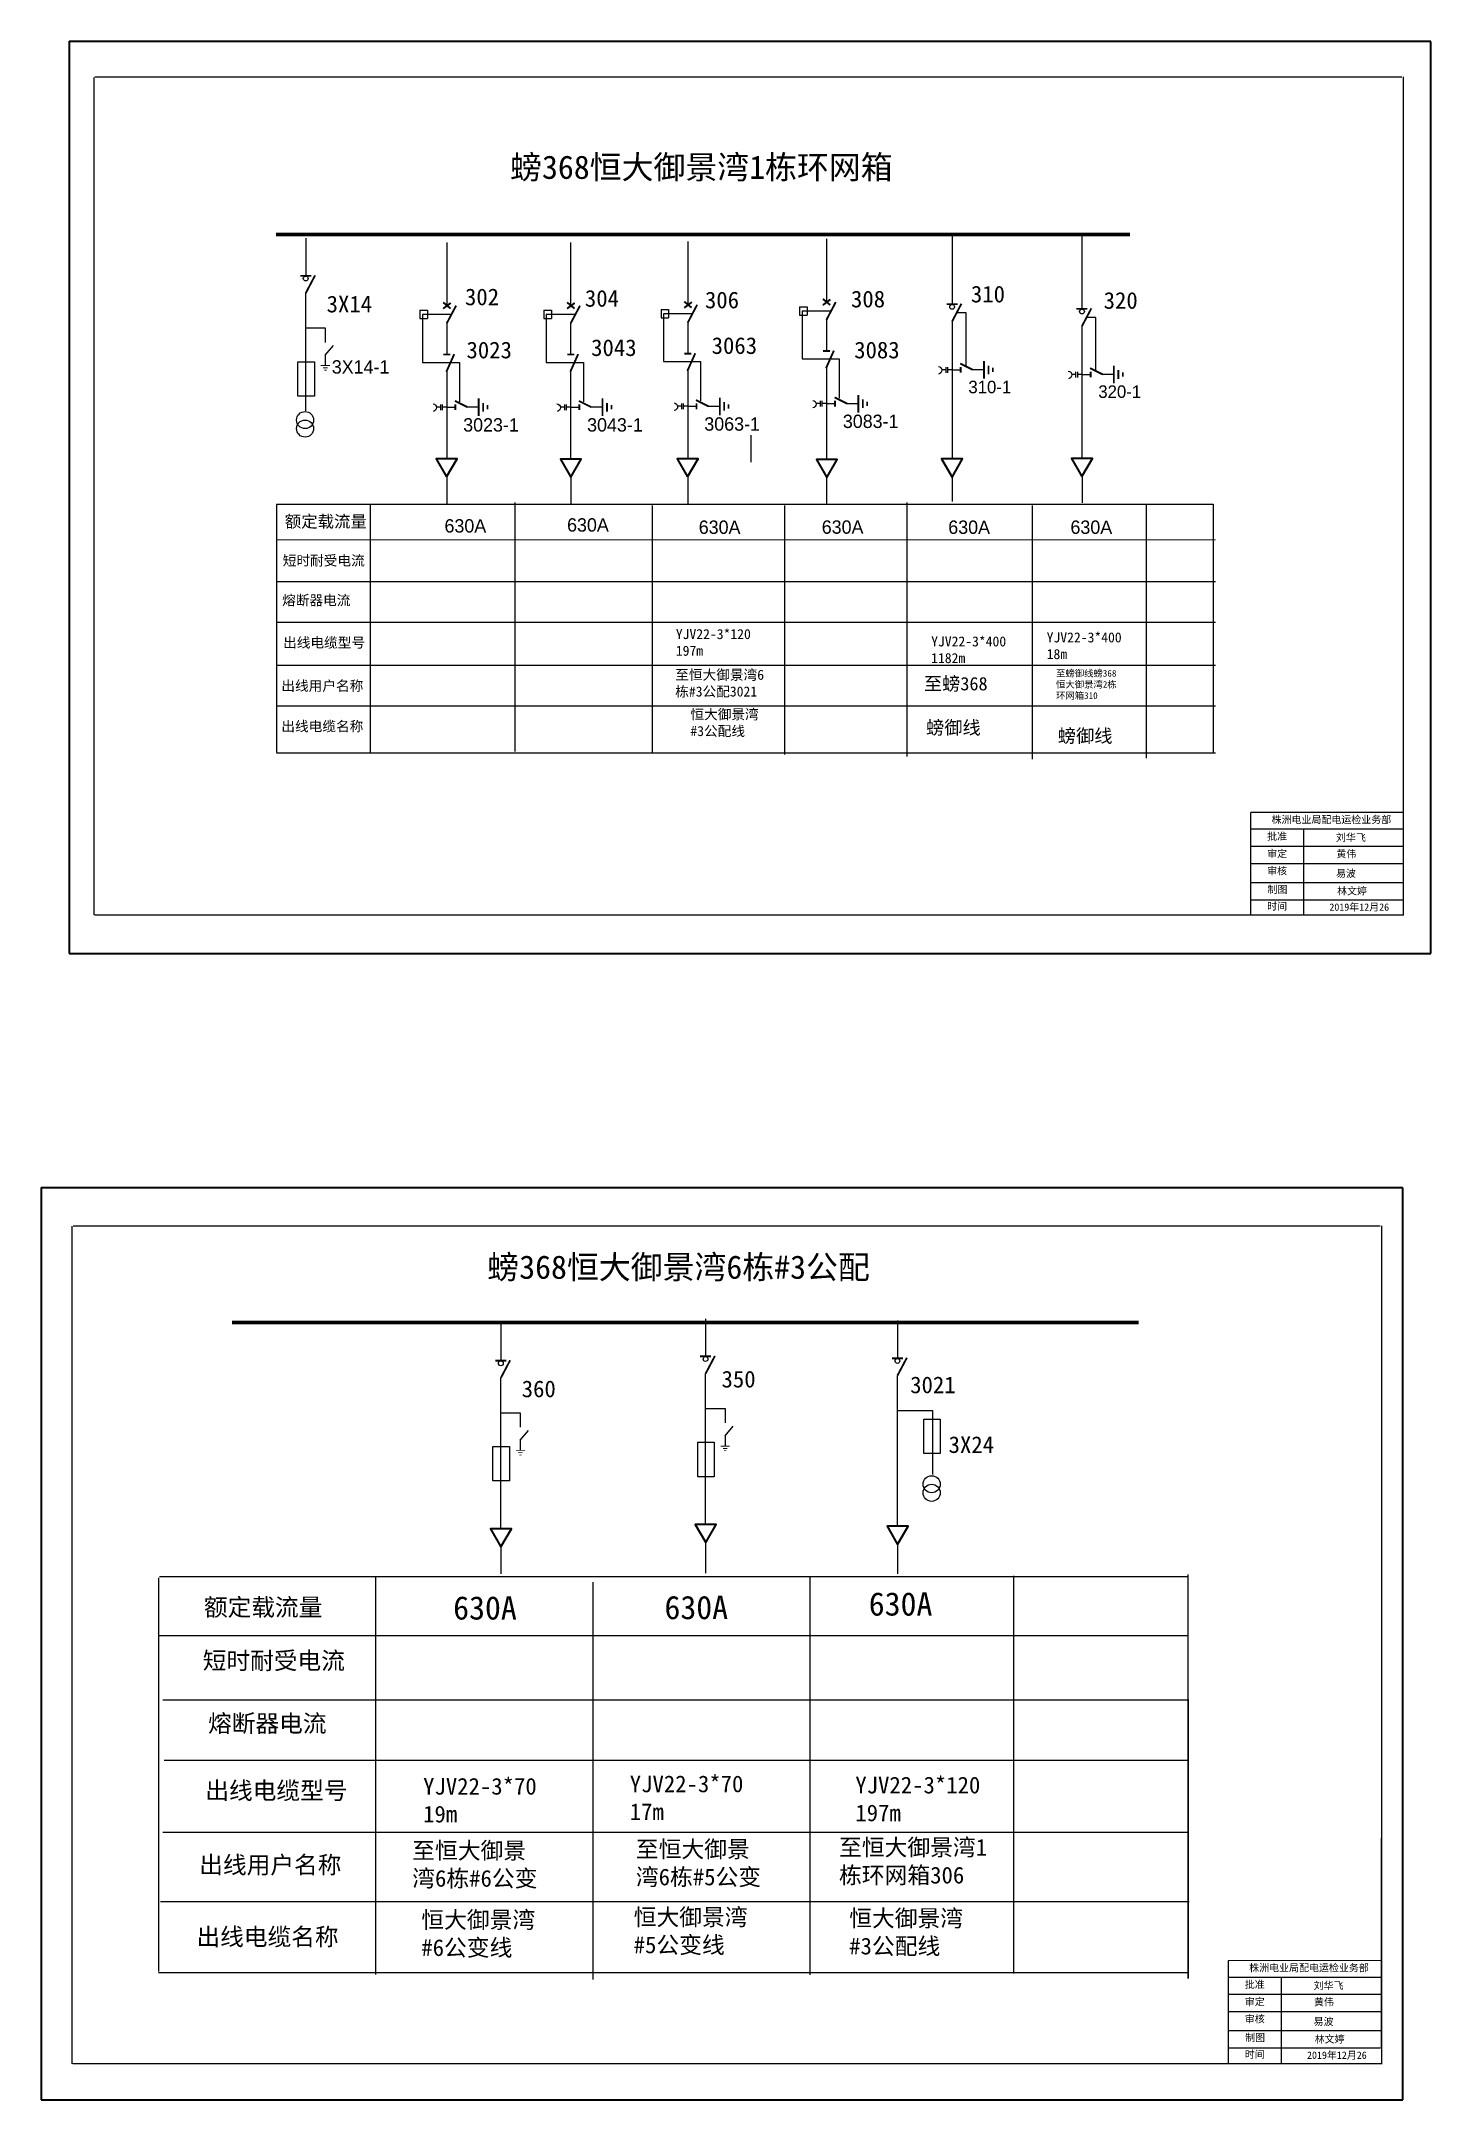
# Model space of a CAD drawing. Extents: x 1227 to 1940, y -470 to -43.
# Drawn here: x 1227.3 to 1435.3, y -386.5 to -78.2 of the extents above; entities that cross this region are included whole.
import ezdxf

# ---------------------------------------------------------------- set-up
doc = ezdxf.new("R2010")
doc.units = 0
doc.header["$LTSCALE"] = 5
doc.linetypes.add('ACAD_ISO02W100', pattern=[15, 12, -3])
doc.linetypes.add('CENTER', pattern=[50.8, 31.75, -6.35, 6.35, -6.35])
doc.layers.get('0').update_dxf_attribs({"linetype": 'CONTINUOUS'})
doc.layers.add('10KV线路', color=7, linetype='CONTINUOUS')
doc.layers.add('MiniCADLayer', color=7, linetype='CONTINUOUS', lineweight=20)
doc.styles.add('hztxt_txtstyle_0.00_0_0', font='simkai.ttf')
doc.styles.add('hztxt_txtstyle_1.88_0_0', font='', dxfattribs={"height": 1.875, "bigfont": 'hztxt.shx'})
doc.styles.add('hztxt_txtstyle_2.00_0_0', font='', dxfattribs={"height": 2, "bigfont": 'hztxt.shx'})
doc.styles.add('hztxt_txtstyle_2.70_0_0', font='simkai.ttf', dxfattribs={"height": 2.7})
doc.styles.add('hztxt_txtstyle_200.00_0_0200', font='', dxfattribs={"height": 200, "bigfont": 'hztxt.shx'})
doc.styles.add('字体', font='simkai_0.ttf', dxfattribs={"height": 2.5})
doc.styles.add('楷体_GB2312_txtstyle_1.09_0_0', font='simkai_0.ttf', dxfattribs={"height": 1.0944})
doc.styles.get('hztxt_txtstyle_1.88_0_0').set_extended_font_data('hztxt')
doc.styles.get('hztxt_txtstyle_2.00_0_0').set_extended_font_data('hztxt')
doc.styles.get('hztxt_txtstyle_200.00_0_0200').set_extended_font_data('hztxt')

msp = doc.modelspace()

# ---------------------------------------------------------------- texts
for s, height, style, p in [('310-1', 1.875, 'hztxt_txtstyle_1.88_0_0', (1366.07, -130.95)), ('320-1', 1.875, 'hztxt_txtstyle_1.88_0_0', (1385.52, -131.64)), ('3023-1', 2, 'hztxt_txtstyle_2.00_0_0', (1290.45, -136.68)), ('3043-1', 2, 'hztxt_txtstyle_2.00_0_0', (1309, -136.68)), ('3063-1', 2, 'hztxt_txtstyle_2.00_0_0', (1326.54, -136.55)), ('3083-1', 2, 'hztxt_txtstyle_2.00_0_0', (1347.28, -136.15))]:
    msp.add_text(s, height=height, dxfattribs=dict(style=style)).set_placement(p)
at = {"color": 7, "char_height": 3.5, "width": 67.892, "attachment_point": 1, "style": '字体'}
for s, insert in [('{\\fSimSun|b0|i0|c134|p2;螃368恒大御景湾1栋环网箱}', (1297.47, -95.35)), ('{\\fSimSun|b0|i0|c134|p2;螃368恒大御景湾6栋#3公配}', (1294.06, -260.03))]:
    msp.add_mtext(s, dxfattribs=dict(at, insert=insert))
at = {"color": 0, "linetype": 'Continuous', "attachment_point": 1}
for s, insert, char_height, width, style in [('{\\fSimSun|b0|i0|c134|p2;3023}', (1290.94, -123.22), 2.5, 16.8885, 'hztxt_txtstyle_2.70_0_0'), ('{\\fSimSun|b0|i0|c134|p2;3043}', (1309.6, -122.87), 2.5, 16.8885, 'hztxt_txtstyle_2.70_0_0'), ('{\\fSimSun|b0|i0|c134|p2;3063}', (1327.64, -122.56), 2.5, 16.8885, 'hztxt_txtstyle_2.70_0_0'), ('{\\fSimSun|b0|i0|c134|p2;3083}', (1348.98, -123.22), 2.5, 16.8885, 'hztxt_txtstyle_2.70_0_0'), ('{\\fSimSun|b0|i0|c134|p2;YJV22-3*120\\P197m}', (1322.28, -166.25), 1.5, 16.8885, 'hztxt_txtstyle_2.70_0_0'), ('{\\fSimSun|b0|i0|c134|p2;YJV22-3*400\\P1182m}', (1360.5, -167.35), 1.5, 16.8885, 'hztxt_txtstyle_2.70_0_0'), ('{\\fSimSun|b0|i0|c134|p2;YJV22-3*400\\P18m}', (1377.79, -166.75), 1.5, 16.8885, 'hztxt_txtstyle_2.70_0_0'), ('{\\fSimSun|b0|i0|c134|p2;至螃御线螃368\\P恒大御景湾2栋环网箱310}', (1379.19, -172.38), 1, 10.1613, 'hztxt_txtstyle_2.70_0_0'), ('株洲电业局配电运检业务部', (1411.45, -194.24), 1.0944, 29.9201, '字体'), ('{\\fKaiTi_GB2312|b0|i0|c134|p49;批准}', (1410.79, -196.74), 1.0944, 8.5588, '字体'), ('刘华飞', (1421.1, -196.92), 1.094, 8.5588, '字体'), ('\\f\uffbfﾬￌﾣﾤ_GB2312|b0|i0|c134|p49;审定', (1410.79, -199.34), 1.0944, 8.5588, '字体'), ('黄伟', (1421.15, -199.35), 1.094, 8.5588, '字体'), ('\\f\uffbfﾬￌﾣﾤ_GB2312|b0|i0|c134|p49;审核', (1410.79, -201.91), 1.0944, 8.5588, '字体'), ('易波', (1421.1, -202.29), 1.094, 8.5588, '字体'), ('\\f\uffbfﾬￌﾣﾤ_GB2312|b0|i0|c134|p49;制图', (1410.84, -204.69), 1.0944, 8.5588, '字体'), ('\\f\uffbfﾬￌﾣﾤ_GB2312|b0|i0|c134|p49;时间', (1410.79, -207.2), 1.0944, 8.5588, '字体'), ('{\\fSimSun|b0|i0|c134|p2;YJV22-3*70\\P19m}', (1284.45, -338.26), 2.5, 16.8885, 'hztxt_txtstyle_2.70_0_0'), ('{\\fSimSun|b0|i0|c134|p2;YJV22-3*70\\P17m}', (1315.38, -337.9), 2.5, 16.8885, 'hztxt_txtstyle_2.70_0_0'), ('{\\fSimSun|b0|i0|c134|p2;YJV22-3*120\\P197m}', (1349.15, -338.08), 2.5, 16.8885, 'hztxt_txtstyle_2.70_0_0'), ('株洲电业局配电运检业务部', (1408.1, -366.14), 1.0944, 29.9201, '字体'), ('{\\fKaiTi_GB2312|b0|i0|c134|p49;批准}', (1407.44, -368.64), 1.0944, 8.5588, '字体'), ('刘华飞', (1417.75, -368.81), 1.094, 8.5588, '字体'), ('\\f\uffbfﾬￌﾣﾤ_GB2312|b0|i0|c134|p49;审定', (1407.44, -371.23), 1.0944, 8.5588, '字体'), ('黄伟', (1417.8, -371.25), 1.094, 8.5588, '字体'), ('\\f\uffbfﾬￌﾣﾤ_GB2312|b0|i0|c134|p49;审核', (1407.44, -373.81), 1.0944, 8.5588, '字体'), ('易波', (1417.75, -374.19), 1.094, 8.5588, '字体'), ('\\f\uffbfﾬￌﾣﾤ_GB2312|b0|i0|c134|p49;制图', (1407.49, -376.59), 1.0944, 8.5588, '字体'), ('\\f\uffbfﾬￌﾣﾤ_GB2312|b0|i0|c134|p49;时间', (1407.44, -379.1), 1.0944, 8.5588, '字体')]:
    msp.add_mtext(s, dxfattribs=dict(at, insert=insert, char_height=char_height, width=width, style=style))
at = {"linetype": 'Continuous', "attachment_point": 1, "style": 'hztxt_txtstyle_0.00_0_0'}
for s, insert, char_height, width in [('{\\fSimSun|b0|i0|c134|p2;额定载流量}', (1263.75, -149.24), 1.8, 14.1547), ('{\\fSimSun|b0|i0|c134|p2;短时耐受电流}', (1263.44, -155.24), 1.5, 26.4995), ('{\\fSimSun|b0|i0|c134|p2;熔断器电流}', (1263.34, -161.19), 1.5, 21.2506), ('{\\fSimSun|b0|i0|c134|p2;出线电缆型号}', (1263.49, -167.53), 1.5, 24.4608), ('\\pt6;{\\fSimSun|b0|i0|c134|p2;出线用户名称}', (1263.23, -174), 1.5, 26.9866), ('\\pt6;{\\fSimSun|b0|i0|c134|p2;出线电缆名称}', (1263.23, -180.06), 1.5, 23.1483), ('{\\fSimSun|b0|i0|c134|p2;额定载流量}', (1251.64, -311.4), 2.6, 21.2506), ('{\\fSimSun|b0|i0|c134|p2;短时耐受电流}', (1251.46, -319.4), 2.6, 26.4995), ('{\\fSimSun|b0|i0|c134|p2;熔断器电流}', (1252.26, -328.79), 2.6, 21.2506), ('{\\fSimSun|b0|i0|c134|p2;出线电缆型号}', (1251.85, -338.85), 2.6, 24.4608), ('\\pt10.4;{\\fSimSun|b0|i0|c134|p2;出线用户名称}', (1250.94, -349.98), 2.6, 26.9866), ('\\pt10.4;{\\fSimSun|b0|i0|c134|p2;出线电缆名称}', (1250.52, -360.74), 2.6, 23.1483)]:
    msp.add_mtext(s, dxfattribs=dict(at, insert=insert, char_height=char_height, width=width))
at = {"color": 7, "linetype": 'Continuous', "char_height": 1.094, "attachment_point": 1, "style": '楷体_GB2312_txtstyle_1.09_0_0'}
for s, insert, width in [('林文婷', (1421.26, -204.92), 8.5588), ('2019年12月26', (1420.11, -207.33), 16.0081), ('2019年12月26', (1416.76, -379.23), 16.0081), ('林文婷', (1417.91, -376.82), 8.5588)]:
    msp.add_mtext(s, dxfattribs=dict(at, insert=insert, width=width))
at = {"layer": '10KV线路', "style": 'hztxt_txtstyle_2.00_0_0'}
for p in [(1287.65, -151.8), (1306, -151.66), (1325.71, -152), (1344.12, -151.98), (1363.06, -152), (1381.35, -152)]:
    msp.add_text('630A', height=2, dxfattribs=at).set_placement(p)
at = {"layer": 'MiniCADLayer', "color": 7, "linetype": 'Continuous', "ltscale": 1.867873, "attachment_point": 1, "style": 'hztxt_txtstyle_200.00_0_0200'}
for s, insert, char_height, width in [('{\\fSimSun|b0|i0|c134|p2;3X14}', (1270.01, -116.34), 2.5, 12.456), ('{\\fSimSun|b0|i0|c134|p2;302}', (1290.72, -115.27), 2.5, 12.456), ('{\\fSimSun|b0|i0|c134|p2;304}', (1308.67, -115.49), 2.5, 12.456), ('{\\fSimSun|b0|i0|c134|p2;306}', (1326.64, -115.73), 2.5, 12.456), ('{\\fSimSun|b0|i0|c134|p2;308}', (1348.5, -115.59), 2.5, 12.456), ('{\\fSimSun|b0|i0|c134|p2;310}', (1366.45, -114.85), 2.5, 12.456), ('{\\fSimSun|b0|i0|c134|p2;320}', (1386.32, -115.8), 2.5, 12.456), ('{\\fSimSun|b0|i0|c134|p2;至螃368}', (1359.41, -173.43), 2, 12.456), ('{\\fSimSun|b0|i0|c134|p2;螃御线}', (1359.73, -180.01), 2, 9.9172), ('{\\fSimSun|b0|i0|c134|p2;螃御线}', (1379.46, -181.24), 2, 9.9172), ('{\\fSimSun|b0|i0|c134|p2;350}', (1329.12, -277.3), 2.5, 12.456), ('{\\fSimSun|b0|i0|c134|p2;360}', (1299.21, -278.76), 2.5, 12.456), ('{\\fSimSun|b0|i0|c134|p2;3021}', (1357.36, -278.16), 2.5, 12.456), ('{\\fSimSun|b0|i0|c134|p2;3X24}', (1363.11, -287.11), 2.5, 12.456), ('{\\fSimSun|b0|i0|c134|p2;630A}', (1288.95, -311.05), 3.5, 12.456), ('{\\fSimSun|b0|i0|c134|p2;630A}', (1320.58, -310.99), 3.5, 12.456), ('{\\fSimSun|b0|i0|c134|p2;630A}', (1351.16, -310.46), 3.5, 12.456)]:
    msp.add_mtext(s, dxfattribs=dict(at, insert=insert, char_height=char_height, width=width))
at = {"layer": 'MiniCADLayer', "color": 7, "ltscale": 0.69146, "insert": (1270.78, -126), "char_height": 2, "attachment_point": 1, "style": 'hztxt_txtstyle_2.00_0_0'}
msp.add_mtext('3X14-1', dxfattribs=at)
at = {"layer": 'MiniCADLayer', "color": 7, "linetype": 'Continuous', "ltscale": 1.557336, "attachment_point": 1, "style": '字体'}
for s, insert, char_height, width in [('{\\fSimSun|b0|i0|c134|p2;至恒大御景湾6栋#3公配3021}', (1322.19, -172.35), 1.5, 15.0487), ('{\\fSimSun|b0|i0|c134|p2;恒大御景湾#3公配线}', (1324.46, -178.27), 1.5, 11.8655), ('{\\fSimSun|b0|i0|c134|p2;至恒大御景湾6栋#6公变}', (1282.82, -347.88), 2.5, 19.9943), ('{\\fSimSun|b0|i0|c134|p2;至恒大御景湾6栋#5公变}', (1316.3, -347.67), 2.5, 19.9943), ('{\\fSimSun|b0|i0|c134|p2;至恒大御景湾1栋环网箱306}', (1346.71, -347.4), 2.5, 22.1696), ('{\\fSimSun|b0|i0|c134|p2;恒大御景湾#5公变线}', (1315.97, -357.84), 2.5, 19.9943), ('{\\fSimSun|b0|i0|c134|p2;恒大御景湾#6公变线}', (1284.18, -358.25), 2.5, 19.9943), ('{\\fSimSun|b0|i0|c134|p2;恒大御景湾#3公配线}', (1348.23, -358.02), 2.5, 19.9943)]:
    msp.add_mtext(s, dxfattribs=dict(at, insert=insert, char_height=char_height, width=width))

# ---------------------------------------------------------------- blocks, each defined once
blk = doc.blocks.new('JD')
for points in [[(-2, 0.2), (-2, -0.2), (2, 0.2), (2, -0.2)], [(1, -1.2), (1, -0.8), (-1, -1.2), (-1, -0.8)], [(-0.5, -1.8), (-0.5, -2.2), (0.5, -1.8), (0.5, -2.2)]]:
    blk.add_trace(points)

# ---------------------------------------------------------------- linework, layer by layer
at = {"color": 0, "lineweight": 35}
for p, q in [((1231.49, -78.23), (1231.49, -214.82)), ((1435.29, -78.28), (1231.49, -78.28)), ((1435.29, -214.82), (1435.29, -78.28)), ((1231.47, -214.82), (1435.29, -214.82)), ((1227.3, -249.87), (1227.3, -386.46)), ((1431.11, -249.92), (1227.3, -249.92)), ((1431.11, -386.46), (1431.11, -249.92)), ((1227.28, -386.46), (1431.11, -386.46))]:
    msp.add_line(p, q, dxfattribs=at)
at = {"color": 0}
for p, q in [((1235.2, -209.06), (1235.2, -83.67)), ((1235.33, -83.59), (1430.95, -83.59)), ((1431.17, -83.59), (1431.17, -209.15)), ((1266.82, -121.16), (1269.8, -121.16)), ((1269.8, -121.16), (1269.8, -123.34)), ((1269.8, -125.26), (1271.02, -123.82)), ((1269.8, -125.24), (1269.8, -126.75)), ((1431.17, -209.08), (1235.26, -209.08)), ((1231.94, -381.05), (1231.94, -255.66)), ((1232.07, -255.58), (1427.69, -255.58)), ((1427.91, -255.58), (1427.91, -381.14)), ((1326.67, -282.94), (1329.65, -282.94)), ((1329.65, -282.94), (1329.65, -285.12)), ((1355.39, -283.23), (1360.68, -283.23)), ((1360.71, -283.24), (1360.71, -292.85)), ((1296.02, -283.58), (1299, -283.58)), ((1299, -283.58), (1299, -285.76)), ((1299, -287.68), (1300.22, -286.25)), ((1329.66, -287.04), (1330.87, -285.61)), ((1299, -287.66), (1299, -289.17)), ((1329.65, -287.02), (1329.65, -288.53)), ((1245, -308.1), (1398.8, -308.1)), ((1277.32, -308.14), (1277.32, -367.67)), ((1342.34, -308.2), (1342.34, -367.73)), ((1372.8, -308.02), (1372.8, -367.55)), ((1398.99, -368.29), (1398.99, -307.82)), ((1244.82, -308.32), (1244.82, -367.25)), ((1309.84, -308.93), (1309.84, -368.46)), ((1244.93, -316.93), (1398.9, -316.93)), ((1245.51, -326.55), (1398.89, -326.55)), ((1398.99, -326.52), (1398.99, -368.29)), ((1245.7, -335.6), (1399, -335.6)), ((1245.51, -346.39), (1398.96, -346.39)), ((1427.91, -378.63), (1427.91, -347.27)), ((1245.12, -356.78), (1399.12, -356.78)), ((1398.8, -367.43), (1244.86, -367.43)), ((1427.91, -381.07), (1232, -381.07))]:
    msp.add_line(p, q, dxfattribs=at)
at = {"color": 0, "lineweight": 106}
for p, q in [((1262.44, -107.17), (1390.26, -107.17)), ((1255.87, -270.08), (1391.53, -270.08))]:
    msp.add_line(p, q, dxfattribs=at)
for p, q in [((1266.87, -107.73), (1266.88, -113.33)), ((1344.82, -107.84), (1344.82, -117.34)), ((1363.63, -107.26), (1363.63, -117.58)), ((1383.07, -107.14), (1383.07, -118.27)), ((1287.98, -108.36), (1287.98, -117.86)), ((1306.53, -108.36), (1306.53, -117.86)), ((1324.07, -108.23), (1324.07, -117.74)), ((1266.83, -115.98), (1266.83, -133.6)), ((1283.98, -118.52), (1285.11, -118.52)), ((1283.98, -118.52), (1283.98, -119.76)), ((1283.98, -119.76), (1285.11, -119.76)), ((1285.11, -118.52), (1285.11, -119.76)), ((1302.53, -118.52), (1303.66, -118.52)), ((1302.53, -118.52), (1302.53, -119.76)), ((1302.53, -119.76), (1303.66, -119.76)), ((1303.66, -118.52), (1303.66, -119.76)), ((1320.07, -118.39), (1321.19, -118.39)), ((1320.07, -118.39), (1320.07, -119.64)), ((1320.07, -119.64), (1321.19, -119.64)), ((1321.19, -118.39), (1321.19, -119.64)), ((1340.81, -117.99), (1341.94, -117.99)), ((1340.81, -117.99), (1340.81, -119.24)), ((1340.81, -119.24), (1341.94, -119.24)), ((1341.94, -117.99), (1341.94, -119.24)), ((1344.82, -119.9), (1344.82, -124.54)), ((1363.63, -120.14), (1363.63, -140.8)), ((1287.98, -120.42), (1287.98, -125.07)), ((1306.53, -120.42), (1306.53, -125.07)), ((1324.07, -120.29), (1324.07, -124.94)), ((1383.07, -120.83), (1383.07, -140.71)), ((1287.98, -127.39), (1287.98, -140.82)), ((1306.53, -127.39), (1306.53, -140.85)), ((1324.07, -127.27), (1324.07, -140.8)), ((1344.82, -126.87), (1344.82, -140.85)), ((1363.63, -127.44), (1364.93, -127.44)), ((1366.62, -127.4), (1368.39, -127.4)), ((1383.07, -128.13), (1384.37, -128.13)), ((1386.07, -128.09), (1387.83, -128.09)), ((1344.82, -132.5), (1346.11, -132.5)), ((1347.81, -132.47), (1349.58, -132.47)), ((1287.98, -133.03), (1289.28, -133.03)), ((1290.98, -132.99), (1292.74, -132.99)), ((1306.53, -133.03), (1307.83, -133.03)), ((1309.53, -132.99), (1311.29, -132.99)), ((1324.07, -132.9), (1325.37, -132.9)), ((1327.06, -132.87), (1328.83, -132.87)), ((1262.49, -147.55), (1402.73, -147.55)), ((1262.5, -147.58), (1262.5, -184.75)), ((1402.73, -147.55), (1402.73, -184.72)), ((1296.07, -270.16), (1296.08, -275.75)), ((1326.73, -269.52), (1326.73, -275.11)), ((1355.45, -269.8), (1355.45, -275.4)), ((1296.03, -278.4), (1296.03, -300.96)), ((1326.68, -277.76), (1326.68, -300.32)), ((1355.41, -278.05), (1355.41, -300.61))]:
    msp.add_line(p, q)
at = {"linetype": 'ACAD_ISO02W100'}
for p, q in [((1284.34, -119.17), (1284.34, -126.32)), ((1288.55, -119.17), (1284.34, -119.17)), ((1302.89, -119.17), (1302.89, -126.32)), ((1307.1, -119.17), (1302.89, -119.17)), ((1320.42, -119.04), (1320.42, -126.19)), ((1324.63, -119.04), (1320.42, -119.04)), ((1341.17, -118.64), (1341.17, -125.8)), ((1345.38, -118.64), (1341.17, -118.64)), ((1284.34, -126.32), (1289.89, -126.32)), ((1289.89, -126.32), (1289.89, -132.22)), ((1302.89, -126.32), (1308.44, -126.32)), ((1308.44, -126.32), (1308.44, -132.22)), ((1320.42, -126.19), (1325.97, -126.19)), ((1325.97, -126.19), (1325.97, -132.1)), ((1341.17, -125.8), (1346.72, -125.8)), ((1346.72, -125.8), (1346.72, -131.7))]:
    msp.add_line(p, q, dxfattribs=at)
at = {"linetype": 'CENTER'}
for p, q in [((1333.5, -137.21), (1333.5, -141.26)), ((1287.99, -143.48), (1287.99, -147.53)), ((1306.54, -143.44), (1306.54, -147.56)), ((1324.08, -143.52), (1324.08, -147.59)), ((1344.82, -143.43), (1344.82, -147.64)), ((1363.64, -143.49), (1363.64, -147.17)), ((1383.08, -143.42), (1383.08, -147.34)), ((1296.06, -303.64), (1296.06, -307.69)), ((1326.72, -303), (1326.72, -307.61)), ((1355.44, -303.29), (1355.44, -307.71))]:
    msp.add_line(p, q, dxfattribs=at)
at = {"linetype": 'Continuous'}
for p, q in [((1262.49, -159.13), (1403.05, -159.13)), ((1262.49, -165.23), (1403.05, -165.23)), ((1262.49, -171.64), (1403.05, -171.64)), ((1262.49, -177.74), (1403.05, -177.74)), ((1262.49, -184.76), (1403.05, -184.76))]:
    msp.add_line(p, q, dxfattribs=at)
at = {"color": 0, "linetype": 'Continuous'}
for p, q in [((1408.34, -196.17), (1431.09, -196.17)), ((1416.24, -196.17), (1416.24, -209.11)), ((1408.34, -198.77), (1431.09, -198.77)), ((1408.34, -201.36), (1431.09, -201.36)), ((1408.34, -204.19), (1431.09, -204.19)), ((1408.34, -206.78), (1431.09, -206.78)), ((1404.99, -368.07), (1427.74, -368.07)), ((1412.89, -368.07), (1412.89, -381)), ((1404.99, -370.66), (1427.74, -370.66)), ((1404.99, -373.25), (1427.74, -373.25)), ((1404.99, -376.08), (1427.74, -376.08)), ((1404.99, -378.67), (1427.74, -378.67))]:
    msp.add_line(p, q, dxfattribs=at)
at = {"const_width": 0.281}
for points in [[(1266.05, -113.37), (1267.71, -113.37)], [(1266.88, -115.96), (1268.28, -113.3)], [(1323.54, -117.22), (1324.64, -118.14)], [(1344.28, -117.76), (1345.42, -116.9)], [(1344.29, -116.82), (1345.39, -117.74)], [(1287.45, -118.28), (1288.59, -117.43)], [(1287.46, -117.35), (1288.56, -118.26)], [(1287.98, -120.49), (1289.39, -117.83)], [(1306, -118.28), (1307.14, -117.43)], [(1306.01, -117.35), (1307.11, -118.26)], [(1306.53, -120.49), (1307.94, -117.83)], [(1323.53, -118.16), (1324.68, -117.3)], [(1324.07, -120.37), (1325.47, -117.7)], [(1344.82, -119.97), (1346.22, -117.3)], [(1362.8, -117.61), (1364.46, -117.61)], [(1363.63, -120.21), (1365.03, -117.54)], [(1382.24, -118.31), (1383.9, -118.31)], [(1383.07, -120.9), (1384.48, -118.24)], [(1287.48, -125.14), (1288.52, -125.14)], [(1287.93, -127.74), (1289.11, -125.09)], [(1306.03, -125.14), (1307.07, -125.14)], [(1306.48, -127.74), (1307.66, -125.09)], [(1323.56, -125.02), (1324.61, -125.02)], [(1324.01, -127.61), (1325.19, -124.96)], [(1344.31, -124.62), (1345.35, -124.62)], [(1344.76, -127.21), (1345.94, -124.56)], [(1364.85, -126.5), (1366.73, -127.44)], [(1364.93, -127), (1364.93, -127.87)], [(1384.3, -127.19), (1386.17, -128.13)], [(1384.37, -127.7), (1384.37, -128.56)], [(1289.21, -132.09), (1291.08, -133.03)], [(1289.28, -132.6), (1289.28, -133.46)], [(1307.76, -132.09), (1309.63, -133.03)], [(1307.83, -132.6), (1307.83, -133.46)], [(1325.29, -131.96), (1327.17, -132.9)], [(1325.37, -132.47), (1325.37, -133.33)], [(1346.04, -131.57), (1347.92, -132.5)], [(1346.11, -132.07), (1346.11, -132.94)], [(1295.25, -275.79), (1296.9, -275.79)], [(1296.08, -278.39), (1297.48, -275.72)], [(1325.9, -275.15), (1327.56, -275.15)], [(1326.73, -277.74), (1328.13, -275.08)], [(1354.62, -275.44), (1356.28, -275.44)], [(1355.45, -278.03), (1356.86, -275.36)]]:
    msp.add_lwpolyline(points, dxfattribs=at)
at = {"linetype": 'ACAD_ISO02W100'}
for points in [[(1365.72, -127.02), (1365.72, -118.9), (1364.32, -118.9)], [(1385.16, -127.71), (1385.16, -119.6), (1383.76, -119.6)]]:
    msp.add_lwpolyline(points, dxfattribs=at)
at = {"color": 0}
for points in [[(1265.71, -126.22), (1268.17, -126.22), (1268.17, -131.37), (1265.71, -131.37)], [(1359.38, -284.53), (1361.84, -284.53), (1361.84, -289.69), (1359.38, -289.69)], [(1294.91, -288.64), (1297.37, -288.64), (1297.37, -293.8), (1294.91, -293.8)], [(1325.57, -288), (1328.02, -288), (1328.02, -293.16), (1325.57, -293.16)]]:
    msp.add_lwpolyline(points, close=True, dxfattribs=at)
for points in [[(1361.59, -126.94, -0.877934), (1361.61, -128.08)], [(1381.03, -127.63, -0.877934), (1381.05, -128.77)], [(1285.94, -132.53, -0.877934), (1285.96, -133.67)], [(1304.49, -132.53, -0.877934), (1304.51, -133.67)], [(1322.03, -132.4, -0.877934), (1322.05, -133.54)], [(1342.77, -132.01, -0.877934), (1342.8, -133.15)]]:
    msp.add_lwpolyline(points, format="xyb")
for points in [[(1362.68, -127.42), (1362.09, -127.42)], [(1362.68, -127.03), (1362.68, -127.88)], [(1362.95, -127.03), (1362.95, -127.88)], [(1363.63, -127.42), (1362.95, -127.42)], [(1382.13, -128.12), (1381.54, -128.12)], [(1382.13, -127.72), (1382.13, -128.58)], [(1382.39, -127.72), (1382.39, -128.58)], [(1383.07, -128.12), (1382.39, -128.12)], [(1323.12, -132.49), (1323.12, -133.35)], [(1323.38, -132.49), (1323.38, -133.35)], [(1343.87, -132.49), (1343.28, -132.49)], [(1343.87, -132.09), (1343.87, -132.95)], [(1344.13, -132.09), (1344.13, -132.95)], [(1344.81, -132.49), (1344.13, -132.49)], [(1287.04, -133.01), (1286.45, -133.01)], [(1287.04, -132.62), (1287.04, -133.48)], [(1287.3, -132.62), (1287.3, -133.48)], [(1287.98, -133.01), (1287.3, -133.01)], [(1305.59, -133.01), (1305, -133.01)], [(1305.59, -132.62), (1305.59, -133.48)], [(1305.85, -132.62), (1305.85, -133.48)], [(1306.53, -133.01), (1305.85, -133.01)], [(1323.12, -132.89), (1322.53, -132.89)], [(1324.06, -132.89), (1323.38, -132.89)]]:
    msp.add_lwpolyline(points)
at = {"color": 0, "lineweight": 35}
for points in [[(1287.97, -143.48), (1289.53, -140.77), (1286.4, -140.77)], [(1306.57, -143.52), (1308.13, -140.81), (1305, -140.81)], [(1324.04, -143.48), (1325.61, -140.77), (1322.48, -140.77)], [(1344.89, -143.56), (1346.45, -140.85), (1343.33, -140.85)], [(1363.62, -143.49), (1365.19, -140.78), (1362.06, -140.78)], [(1383.07, -143.42), (1384.64, -140.71), (1381.51, -140.71)], [(1296.1, -303.66), (1297.67, -300.95), (1294.54, -300.95)], [(1326.76, -303.02), (1328.32, -300.31), (1325.19, -300.31)], [(1355.48, -303.3), (1357.04, -300.59), (1353.91, -300.59)]]:
    msp.add_lwpolyline(points, close=True, dxfattribs=at)
at = {"color": 0, "linetype": 'Continuous', "const_width": 0.182}
for points in [[(1408.34, -193.69), (1408.33, -209.06)], [(1408.34, -193.69), (1431.24, -193.69)], [(1404.99, -365.59), (1404.98, -380.96)], [(1404.99, -365.59), (1427.86, -365.59)]]:
    msp.add_lwpolyline(points, dxfattribs=at)
for centre in [(1266.88, -113.76), (1363.63, -118.01), (1383.07, -118.7), (1296.08, -276.19), (1326.73, -275.55), (1355.45, -275.83)]:
    msp.add_circle(centre, 0.36)
at = {"color": 0}
for centre in [(1266.78, -134.96), (1266.78, -136.24), (1360.57, -294.29), (1360.57, -295.57)]:
    msp.add_circle(centre, 1.28, dxfattribs=at)
at = {"layer": '10KV线路'}
for p, q in [((1276.52, -147.67), (1276.52, -184.68)), ((1298.2, -147.31), (1298.2, -184.57)), ((1318.74, -147.73), (1318.74, -184.85)), ((1338.56, -147.73), (1338.56, -185.05)), ((1356.86, -147.31), (1356.86, -185.31)), ((1375.62, -147.73), (1375.62, -185.72)), ((1392.69, -147.58), (1392.69, -185.57))]:
    msp.add_line(p, q, dxfattribs=at)
at = {"layer": 'MiniCADLayer', "color": 7, "linetype": 'Continuous', "ltscale": 3.201205}
msp.add_line((1262.5, -152.87), (1403.05, -152.91), dxfattribs=at)

# ---------------------------------------------------------------- block references
at = {"xscale": 0.65625, "yscale": 0.65625, "zscale": 0.65625, "rotation": 90}
for p in [(1368.41, -127.45), (1387.86, -128.14), (1292.77, -133.04), (1311.32, -133.04), (1328.85, -132.92), (1349.6, -132.52)]:
    msp.add_blockref('JD', p, dxfattribs=at)
at = {"color": 0, "xscale": 0.3433549538347052, "yscale": 0.3433549537871841, "zscale": 0.343354953848201}
for p in [(1269.82, -126.8), (1299.02, -289.22), (1329.67, -288.58)]:
    msp.add_blockref('JD', p, dxfattribs=at)

msp.set_redraw_order([(e.dxf.handle, doc.entitydb.next_handle()) for e in msp.query("TEXT MTEXT ATTDEF DIMENSION ARC_DIMENSION")])  # texts and dimensions are drawn at this point

doc.saveas('drawing.dxf')
